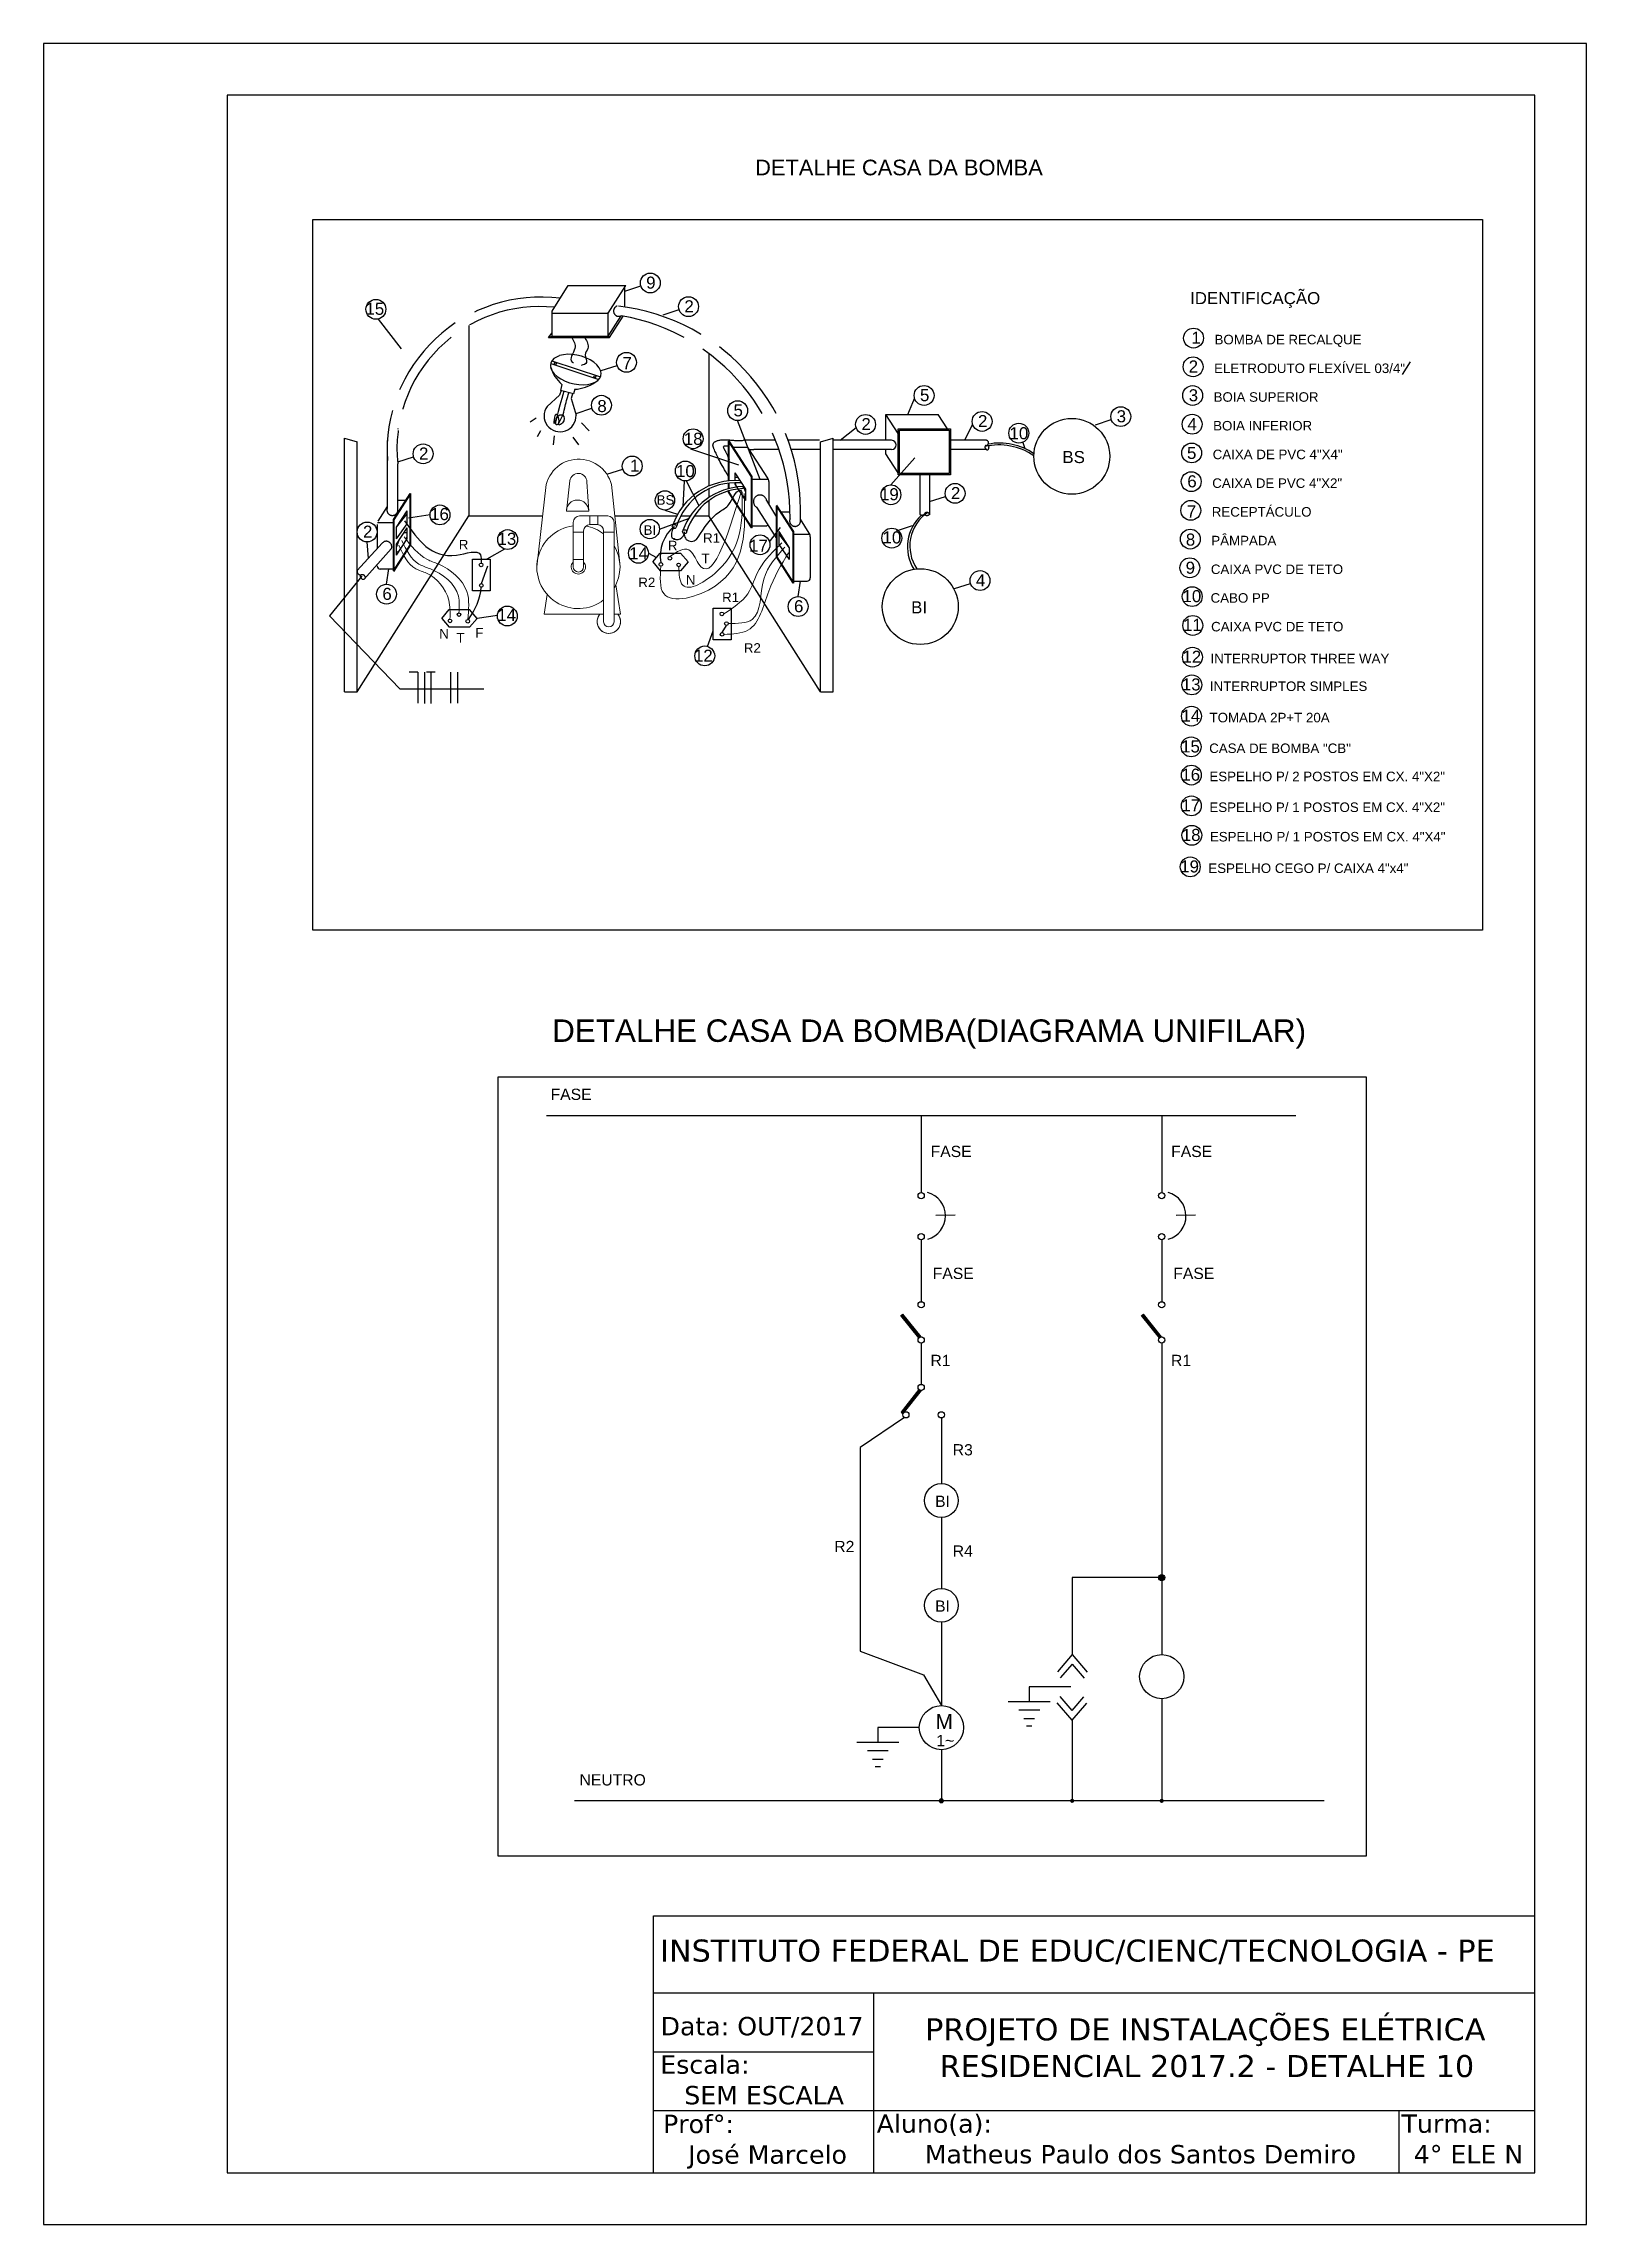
# Model space of a CAD drawing. Header units: millimetres. Extents: x 5615 to 8662, y 3122 to 4264.
# Drawn here: x 8452 to 8662, y 3965.2 to 4262.2 of the extents above; entities that cross this region are included whole.
import ezdxf

# ---------------------------------------------------------------- set-up
doc = ezdxf.new("R2010")
doc.units = ezdxf.units.MM
doc.linetypes.add('ACAD_ISO02W100', pattern=[15, 12, -3])
doc.layers.add('Texto', color=30, linetype='Continuous')
doc.styles.get("Standard").update_dxf_attribs({"font": 'arial.ttf'})

msp = doc.modelspace()

# ---------------------------------------------------------------- texts
at = {"color": 252, "lineweight": 13, "true_color": 0x939598}
for s, p in [('9', (8534.015842105993, 4228.793515505167)), ('15', (8495.804328590664, 4225.23479603795)), ('2', (8539.218763693247, 4225.572950348473)), ('1', (8608.224381567901, 4221.287333148595)), ('7', (8530.778586826005, 4217.829107591597)), ('2', (8607.863930998212, 4217.376783855072)), ('5', (8571.286463272914, 4213.470758726361)), ('3', (8607.865104114964, 4213.452513845371)), ('8', (8527.369599434842, 4211.986803119138)), ('5', (8545.90381222582, 4211.403486829399)), ('2', (8579.183515551002, 4209.939178910618)), ('3', (8598.058901706438, 4210.593229696666)), ('18', (8539.137191295285, 4207.522861240976)), ('2', (8563.315633888942, 4209.527464519978)), ('10', (8583.475719690181, 4208.285122613377)), ('4', (8607.68897317176, 4209.517199152055)), ('2', (8503.092322007084, 4205.523063795168)), ('5', (8607.633601613306, 4205.602776810736)), ('1', (8531.813256250203, 4203.862718453076)), ('10', (8538.074309458745, 4203.131579635994)), ('6', (8607.674080111314, 4201.734586680975)), ('19', (8565.841686716918, 4199.975165175457)), ('2', (8575.504259479756, 4200.1374673109)), ('16', (8504.604519875913, 4197.275601272971)), ('7', (8607.606781119623, 4197.623997829562)), ('2', (8495.471361013482, 4194.879866617107)), ('13', (8513.78328459365, 4193.901775148998)), ('17', (8548.024623810754, 4192.957311906422)), ('10', (8566.189992692445, 4194.094781383533)), ('8', (8607.476726351753, 4193.80379316377)), ('14', (8531.697434104914, 4191.925859383035)), ('9', (8607.451073004762, 4189.969193247138)), ('6', (8498.105738063132, 4186.409015304414)), ('4', (8578.90117599806, 4188.267903531611)), ('10', (8607.023866718824, 4186.099601770118)), ('14', (8513.745845602343, 4183.520664262345)), ('6', (8554.138179152726, 4184.724553479888)), ('11', (8607.093553734438, 4182.188496836879)), ('12', (8540.521336975202, 4177.985645803256)), ('12', (8607.0149153604, 4177.845185460585)), ('13', (8606.930114392126, 4174.073583437069)), ('14', (8606.879625596337, 4169.807155270864)), ('15', (8606.83236511039, 4165.625656635022)), ('16', (8606.864419854008, 4161.786330196045)), ('17', (8606.864419854008, 4157.59464662449)), ('18', (8606.928334568047, 4153.583003763337)), ('19', (8606.714569860334, 4149.287366573279))]:
    msp.add_text(s, height=1.6416, dxfattribs=at).set_placement(p)
at = {"color": 4, "lineweight": 13}
for s, p in [('IDENTIFICAÇÃO', (8608.05893479298, 4226.684181934545)), ('BS', (8590.67745348112, 4205.042713205385)), ('BI', (8570.08466499815, 4184.57477316144))]:
    msp.add_text(s, height=1.6416, dxfattribs=at).set_placement(p)
at = {"lineweight": 13}
for s, p in [('BOMBA DE RECALQUE ', (8611.38253117639, 4221.213527566497)), ('ELETRODUTO FLEXÍVEL 03/4"', (8611.319651521473, 4217.302978272972)), ('BOIA SUPERIOR ', (8611.256771866552, 4213.392428979449)), ('BOIA INFERIOR', (8611.193892211635, 4209.481879685924)), ('CAIXA DE PVC 4"X4"', (8611.131012556714, 4205.5713303924)), ('CAIXA DE PVC 4"X2"', (8611.068132901795, 4201.660781098875)), ('BS', (8535.434278272329, 4199.369912057567)), ('RECEPTÁCULO ', (8611.005253246876, 4197.750231805351)), ('R', (8508.502831773387, 4193.286215213135)), ('BI', (8533.664741351624, 4195.267530243723)), ('R', (8536.966406809714, 4193.166695915617)), ('R1', (8541.757679800468, 4194.193310191255)), ('PÂMPADA', (8610.942373591957, 4193.839682511827)), ('CAIXA PVC DE TETO', (8610.879493937038, 4189.929133218303)), ('R2', (8532.94212979011, 4188.146457338323)), ('R1', (8544.348934260517, 4186.104825525607)), ('CABO PP', (8610.844993707671, 4186.026853695863)), ('CAIXA PVC DE TETO', (8610.914680723285, 4182.115748762624)), ('R2', (8547.309499605268, 4179.213131149947)), ('INTERRUPTOR THREE WAY', (8610.836042349247, 4177.772437386329)), ('INTERRUPTOR SIMPLES', (8610.751241380975, 4174.000835362815)), ('TOMADA 2P+T 20A', (8610.700752585184, 4169.734407196609)), ('CASA DE BOMBA "CB"', (8610.653492099236, 4165.552908560767)), ('ESPELHO P/ 2 POSTOS EM CX. 4"X2"', (8610.685546842855, 4161.71358212179)), ('ESPELHO P/ 1 POSTOS EM CX. 4"X2"', (8610.685546842855, 4157.521898550235)), ('ESPELHO P/ 1 POSTOS EM CX. 4"X4"', (8610.749461556894, 4153.510255689082)), ('ESPELHO CEGO P/ CAIXA 4"x4"', (8610.535696849181, 4149.214618499023))]:
    msp.add_text(s, height=1.296, dxfattribs=at).set_placement(p)
at = {"color": 3, "lineweight": 13}
for p in [(8541.549553047109, 4191.397251733692), (8508.181667684363, 4180.59232984869)]:
    msp.add_text('T', height=1.296, dxfattribs=at).set_placement(p)
at = {"color": 5, "lineweight": 13}
for p in [(8539.409691935054, 4188.499129913391), (8505.846441477917, 4181.150061576609)]:
    msp.add_text('N', height=1.296, dxfattribs=at).set_placement(p)
at = {"color": 1, "lineweight": 13}
msp.add_text('F', height=1.296, dxfattribs=at).set_placement((8510.753441093004, 4181.271083491204))
at = {"attachment_point": 1}
for s, width, insert, char_height in [('\\pi0.66329;{\\fVerdana|b0|i0|c0|p34;INSTITUTO FEDERAL DE EDUC/CIENC/TECNOLOGIA - PE}', 119.1667457637377, (8535.245639328108, 4003.95982985626), 3), ('{\\fVerdana|b0|i0|c0|p34;Data: OUT/2017}', 28.48742569722526, (8535.97816493581, 3993.420064889353), 2.5), ('\\pi20.27612;{\\fVerdana|b0|i0|c0|p34;PROJETO DE INSTALAÇÕES ELÉTRICA \\P\\pi22.24858;RESIDENCIAL 2017.2 - DETALHE 10\\H1.11484x; }', 119.1667457637377, (8551.712786978771, 3993.231740812156), 3), ('{\\fVerdana|b0|i0|c0|p34;Escala: \\P   SEM ESCALA}', 37.92825445532799, (8535.934336214055, 3988.187361571789), 2.5), ('{\\fVerdana|b0|i0|c0|p34;Prof°:\\P\\pi3.41904;José Marcelo}', 28.58589897304773, (8536.313061502957, 3980.104968413561), 2.5), ('{\\fVerdana|b0|i0|c0|p34;Aluno(a): \\P      Matheus Paulo dos Santos Demiro}', 90.00000000093132, (8565.396639645294, 3980.142373182196), 2.5), ('{\\fVerdana|b0|i0|c0|p34;Turma: \\P\\pi1.66523;4° ELE N}', 18.17432134412229, (8636.841203262293, 3980.138786868043), 2.5)]:
    msp.add_mtext_dynamic_manual_height_columns(s, width=width, gutter_width=12.5, heights=[0], dxfattribs=dict(at, insert=insert, char_height=char_height))
at = {"layer": 'Texto', "attachment_point": 1}
for s, insert, char_height, width in [('DETALHE CASA DA BOMBA', (8548.845201536766, 4246.359876617622), 2.128602571186497, 39.86091157828029), ('DETALHE CASA DA BOMBA(DIAGRAMA UNIFILAR)', (8521.219840551421, 4129.274624880189), 3.06057806589456, 108.1650353395976), ('FASE', (8521.00072419325, 4119.837524994749), 1.53028903294728, 2.22281543985098), ('FASE', (8572.734477089027, 4112.060728680341), 1.53028903294728, 2.22281543985098), ('FASE', (8605.476841974803, 4112.060728680341), 1.53028903294728, 2.22281543985098), ('FASE', (8573.021093433326, 4095.451902066678), 1.53028903294728, 2.22281543985098), ('FASE', (8605.763458319101, 4095.451902066678), 1.53028903294728, 2.22281543985098), ('R1', (8572.713472779891, 4083.59385835889), 1.53028903294728, 2.22281543985098), ('R1', (8605.455837665666, 4083.59385835889), 1.53028903294728, 2.22281543985098), ('R3', (8575.745730897688, 4071.426330927961), 1.53028903294728, 2.22281543985098), ('BI', (8573.345093774598, 4064.413052907727), 1.53028903294728, 2.22281543985098), ('R2', (8559.620964506152, 4058.259661303142), 1.53028903294728, 2.22281543985098), ('R4', (8575.745730897688, 4057.636619879861), 1.53028903294728, 2.22281543985098), ('BI', (8573.345093774598, 4050.140838307769), 1.53028903294728, 2.22281543985098), ('M', (8573.400668707485, 4034.666600748954), 2.04038537726304, 2.22281543985098), ('1~', (8573.509234713043, 4031.823535709839), 1.53028903294728, 2.22281543985098), ('NEUTRO', (8524.941775207973, 4026.473025376475), 1.53028903294728, 2.22281543985098)]:
    msp.add_mtext(s, dxfattribs=dict(at, insert=insert, char_height=char_height, width=width))

# ---------------------------------------------------------------- hatches: boundary and pattern name
h = msp.add_hatch(color=256)
h.paths.add_polyline_path([(8537.742542912642, 4194.733482509206, 0.03504892950503597), (8537.88009355908, 4194.680241806905, 0.0837623992305583), (8537.88417796604, 4194.7044516566, 0.8158207091649947)])
h.paths.add_polyline_path([(8537.88009355908, 4194.680241806905, -0.03504892950503428), (8537.742542912642, 4194.733482509206, 0.1014303283940336), (8537.73659247606, 4194.7044516566, 0.8454229464121682)])
for points in [[(8568.954628726207, 4089.145776122776), (8568.697783530519, 4088.949909470044), (8571.136516510025, 4085.894938641579, -0.1976205266310923), (8571.42592982076, 4086.032926663546)], [(8569.14240565553, 4088.909372665356), (8568.88549610282, 4088.713456934834), (8571.136516510025, 4085.894938641579, -0.1976205266310923), (8571.42592982076, 4086.032926663546)], [(8601.696993611982, 4089.145776122776), (8601.440148416294, 4088.949909470044), (8603.878881395802, 4085.894938641579, -0.1976205266310923), (8604.168294706536, 4086.032926663546)], [(8601.884770541306, 4088.909372665356), (8601.627860988594, 4088.713456934834), (8603.878881395802, 4085.894938641579, -0.1976205266310923), (8604.168294706536, 4086.032926663546)], [(8568.9662101915, 4075.610103457023), (8568.708664308877, 4075.805047855621), (8571.136427102456, 4078.868743846778, 0.1976205266310923), (8571.426333349684, 4078.731794489516)], [(8569.153138218639, 4075.847178724687), (8568.895527803421, 4076.042171969986), (8571.136427102456, 4078.868743846778, 0.1976205266310923), (8571.426333349684, 4078.731794489516)], [(8604.612780767484, 4053.255744812808, 1), (8603.769884409814, 4053.255744812808, 1)], [(8574.480765741857, 4022.851684051837, 1), (8573.916924665806, 4022.851684051837, 1)], [(8591.711780543634, 4022.851684051839, 1), (8592.275621619689, 4022.851684051839, 1)], [(8603.909412050623, 4022.851684051837, 1), (8604.473253126675, 4022.851684051837, 1)]]:
    msp.add_hatch(color=256).paths.add_polyline_path(points)

# ---------------------------------------------------------------- linework, layer by layer
for p, q in [((8451.995858924192, 4262.167930202177), (8451.995858924192, 3965.167930202177)), ((8661.995858924192, 4262.167930202177), (8451.995858924192, 4262.167930202177)), ((8661.995858924192, 3965.167930202177), (8661.995858924192, 4262.167930202177)), ((8476.995858924192, 4255.167930201944), (8476.995858924192, 3972.167930202177)), ((8654.995858924658, 4255.167930202177), (8476.995858924192, 4255.167930201944)), ((8654.995858924192, 3972.167930202177), (8654.995858924192, 4255.167930201944)), ((8521.212435234145, 4225.749892605803), (8523.415841929973, 4229.208674225634)), ((8523.415841929973, 4229.208674225634), (8531.239045022587, 4229.208674225634)), ((8528.850970107505, 4225.460011013027), (8531.239045022587, 4229.208674225634)), ((8531.113656058511, 4226.291983432511), (8531.113656058511, 4229.011845812118)), ((8521.212435234145, 4222.337864364561), (8521.212435234145, 4225.749892605803)), ((8521.212435234145, 4225.460011013027), (8528.850970398362, 4225.460011013027)), ((8528.850970107505, 4222.337864364561), (8528.850970107505, 4225.532510442456)), ((8528.850969856001, 4222.337864475266), (8530.613758772777, 4225.104989544156)), ((8529.04072734522, 4222.121494677082), (8530.878549697496, 4225.058254385678)), ((8520.74061212424, 4222.121494637014), (8529.04072734629, 4222.121494637014)), ((8521.212435234145, 4222.337864364561), (8521.212435234145, 4222.337864364561)), ((8521.212435234145, 4222.337864364561), (8528.850970107505, 4222.337864364561)), ((8521.014723276541, 4218.618735466938), (8527.582148132073, 4216.430818847047)), ((8521.1524361338, 4218.943757491212), (8527.800435159188, 4216.765400405031)), ((8521.4959604723, 4219.315838234749), (8522.203413102932, 4219.673925592149)), ((8636.98941856619, 4217.123499092962), (8638.036601384212, 4218.820760645901)), ((8522.452281309286, 4214.904053795679), (8522.2389563562, 4214.272579927738)), ((8522.550414605766, 4215.759506883411), (8522.336479984106, 4214.934896909187)), ((8524.126337243377, 4214.458177229815), (8522.336479984106, 4214.934896909187)), ((8524.00452952294, 4214.474523606761), (8523.791204569854, 4213.843049738821)), ((8524.284427940987, 4215.090816520855), (8524.126337243377, 4214.458177229815)), ((8527.582148132073, 4216.430818847047), (8527.582148132075, 4216.430818847048)), ((8522.2389563562, 4214.272579927738), (8520.530266348684, 4212.756917833144)), ((8523.791204569854, 4213.843049738821), (8524.464414515882, 4211.566169982108)), ((8521.400408088855, 4207.531573257544), (8521.400408088855, 4207.504292891615)), ((8545.30903210508, 4208.080993996272), (8545.236162318375, 4208.034572512177)), ((8542.531285937352, 4201.526953503581), (8542.531285937352, 4200.346845232451)), ((8542.531285937352, 4199.916611143869), (8542.531285937352, 4197.833741009443)), ((8535.821527715914, 4196.053092648191), (8539.78214282953, 4197.471179842999)), ((8536.570277576044, 4198.649813315408), (8538.30163144014, 4198.08314495434)), ((8538.711156715426, 4197.833741095854), (8540.011490428187, 4197.833741095854)), ((8540.547036660406, 4197.833741095854), (8542.531285937352, 4197.833741095854)), ((8534.900852984589, 4191.573885653588), (8535.922036125186, 4192.783097853951)), ((8534.900852984589, 4191.573885653588), (8535.922036125186, 4190.364673453225)), ((8539.717400919226, 4191.573885653588), (8538.69621777863, 4192.783097853951)), ((8539.717400919226, 4191.573885653588), (8538.69621777863, 4190.364673453225)), ((8495.331234589088, 4189.632418353478), (8490.91979659549, 4184.234603722141)), ((8490.91979659549, 4184.234603722141), (8500.477461621123, 4174.299413656625)), ((8544.353169487444, 4181.963691218588), (8544.946628015554, 4182.932977172174)), ((8502.943041844686, 4176.560371998676), (8501.76519158141, 4176.560371998676)), ((8502.943041844686, 4176.560371998676), (8502.943041844686, 4172.330020383955)), ((8503.854035658387, 4176.543317145482), (8503.854035658387, 4172.312965530762)), ((8505.299043486133, 4176.543317145482), (8504.121193222856, 4176.543317145482)), ((8504.710118354495, 4176.543317145482), (8504.710118354495, 4172.312965530762)), ((8507.381099231981, 4176.577521549607), (8507.381099231981, 4172.347169934887)), ((8508.339912478477, 4176.577521549607), (8508.339912478477, 4172.347169934887)), ((8500.477461621123, 4174.299413656625), (8511.902777754478, 4174.299413656625)), ((8622.45860213445, 4116.163239107192), (8520.439333271299, 4116.163239107192)), ((8571.448967702874, 4116.163239107192), (8571.448967702874, 4105.697960543436)), ((8604.191332588649, 4116.163239107192), (8604.191332588649, 4105.697960543436)), ((8576.067885621864, 4102.602204667387), (8573.438462503373, 4102.556151698344)), ((8608.810250507639, 4102.602204667387), (8606.18082738915, 4102.556151698344)), ((8571.448967702874, 4099.273387994522), (8571.448967702874, 4090.828462438188)), ((8604.191332588649, 4099.273387994522), (8604.191332588649, 4090.828462438188)), ((8568.697783530519, 4088.949909470044), (8568.954693083231, 4089.145825200567)), ((8571.136516510025, 4085.894938641579), (8568.697783530519, 4088.949909470044)), ((8571.42592982076, 4086.032926663546), (8568.954628726207, 4089.145776122776)), ((8601.440148416297, 4088.949909470044), (8601.697057969006, 4089.145825200567)), ((8603.878881395802, 4085.894938641579), (8601.440148416297, 4088.949909470044)), ((8604.168294706536, 4086.032926663546), (8601.696993611982, 4089.145776122776)), ((8571.448967702874, 4085.190660443951), (8571.448967702874, 4079.574082606448)), ((8604.191332588649, 4085.190660443951), (8604.191332588649, 4053.677192991642)), ((8571.136427102456, 4078.868743846778), (8568.708664308877, 4075.805047855621)), ((8571.426333349684, 4078.731794489516), (8568.9662101915, 4075.610103457023)), ((8569.173172914367, 4075.048789206606), (8563.14563829922, 4070.977208948052)), ((8568.708599776282, 4075.805096702325), (8568.9662101915, 4075.610103457023)), ((8574.19943438516, 4075.000640786157), (8574.198845203831, 4066.05004470259)), ((8563.14563829922, 4070.977208948052), (8563.14563829922, 4043.238783613718)), ((8574.198845203831, 4061.452711780879), (8574.198845203831, 4051.777830102629)), ((8603.769884409814, 4053.255744812808), (8592.001679710536, 4053.255744812808)), ((8592.001679710536, 4053.255744812808), (8592.001679710536, 4042.770029880687)), ((8604.191332588649, 4052.834296633975), (8604.191332588649, 4042.770029880687)), ((8574.198845203831, 4047.180497180918), (8574.198845203831, 4035.824648925991)), ((8563.14563829922, 4043.238783613718), (8571.777935451633, 4040.018466948551)), ((8592.001679710536, 4042.770029880687), (8589.985059370822, 4040.432618144242)), ((8592.001679710536, 4042.770029880687), (8594.049928694938, 4040.389878993601)), ((8571.777935451633, 4040.018466948551), (8574.198845203831, 4035.824648925991)), ((8592.001679710536, 4041.452050394656), (8590.388383438765, 4039.582121005501)), ((8592.001679710536, 4041.452050394656), (8593.64027889806, 4039.547929684986)), ((8583.307740457452, 4036.386386065104), (8589.003090528535, 4036.386386065104)), ((8591.798404953066, 4038.365655043674), (8586.155415492993, 4038.365655043674)), ((8586.155415492993, 4038.365655043674), (8586.155415492993, 4036.386386065104)), ((8591.993701081661, 4035.13707696349), (8590.355101894138, 4037.041197673161)), ((8591.993701081661, 4035.13707696349), (8593.60699735343, 4037.007006352646)), ((8604.191332588649, 4036.761155573542), (8604.191332588649, 4022.851684051837)), ((8584.731577975223, 4035.244130159753), (8587.579253010763, 4035.244130159753)), ((8585.443496734108, 4034.063136136961), (8586.867334251878, 4034.063136136961)), ((8591.993701081661, 4033.819097477462), (8589.945452097258, 4036.199248364549)), ((8591.993701081661, 4033.819097477462), (8594.010321421374, 4036.156509213907)), ((8591.993701081661, 4033.819097477462), (8591.993701081661, 4022.851684051837)), ((8562.703743554644, 4030.840942793849), (8568.399093625727, 4030.840942793849)), ((8571.194408050262, 4032.820211772419), (8565.551418590187, 4032.820211772419)), ((8565.551418590187, 4032.820211772419), (8565.551418590187, 4030.840942793849)), ((8585.79945611355, 4033.05332603751), (8586.511374872434, 4033.05332603751)), ((8564.127581072416, 4029.698686888498), (8566.975256107957, 4029.698686888498)), ((8564.839499831302, 4028.517692865707), (8566.263337349072, 4028.517692865707)), ((8565.195459210745, 4027.507882766256), (8565.907377969628, 4027.507882766256)), ((8574.198845203831, 4029.815774618849), (8574.198845203831, 4023.133604589864)), ((8573.916924665806, 4022.851684051837), (8524.266204369751, 4022.851684051837)), ((8626.285473232903, 4022.851684051837), (8574.480765741857, 4022.851684051837)), ((8534.995858924192, 3972.167930202177), (8534.995858924192, 4007.167930202177)), ((8534.995858924192, 4007.167930202177), (8654.995858924192, 4007.167930200081)), ((8654.995858924192, 3996.667930200081), (8534.995858923727, 3996.667930200081)), ((8564.995858923261, 3972.167930202177), (8564.995858923727, 3996.667930200081)), ((8534.995858923727, 3988.667930200081), (8564.995858923727, 3988.667930200081)), ((8534.995858923727, 3980.667930200081), (8654.995858923727, 3980.667930199848)), ((8636.454192365249, 3980.667930199848), (8636.454192365249, 3972.167930202177)), ((8476.995858923727, 3972.167930202177), (8654.995858924192, 3972.167930202177)), ((8451.995858924192, 3965.167930202177), (8661.995858924192, 3965.167930202177))]:
    msp.add_line(p, q)
at = {"color": 5}
for p, q in [((8531.113656417336, 4228.467710524437), (8533.287270759898, 4229.160065578782)), ((8497.54226456118, 4224.66051232167), (8500.667785072153, 4220.599106851872)), ((8536.31657800459, 4225.247145367742), (8538.490192347152, 4225.939500422088)), ((8527.873401928551, 4217.657795246178), (8530.047016271114, 4218.350150300524)), ((8524.464414537386, 4211.815490773719), (8526.638028879948, 4212.507845828065)), ((8569.631515071063, 4211.679093778202), (8570.557891926817, 4213.837308799977)), ((8549.554159239284, 4202.807048041923), (8546.463482945019, 4210.828361171586)), ((8560.413448200285, 4208.14174299668), (8562.587062542847, 4209.894014593594)), ((8577.411850740798, 4208.14174299668), (8578.454944204906, 4210.305728984233)), ((8595.15671601778, 4210.267424715936), (8597.330330360342, 4210.959779770282)), ((8500.190136318426, 4205.197258814438), (8502.363750660987, 4205.889613868783)), ((8546.632218697248, 4204.736462737788), (8540.099057481119, 4206.948793091005)), ((8567.332020448772, 4202.073706576376), (8570.576880011587, 4205.747814625953)), ((8585.219530123499, 4207.96011512254), (8585.568687560426, 4207.011184217518)), ((8528.650288647821, 4203.536913472345), (8530.823902990383, 4204.229268526691)), ((8539.205540674997, 4202.568161554258), (8538.989607682051, 4199.125214226163)), ((8539.46079434297, 4202.625920793626), (8541.18457685801, 4199.254211663831)), ((8572.602073791097, 4199.81166233017), (8574.775688133659, 4200.504017384515)), ((8501.658171039977, 4197.604769225998), (8504.59414653846, 4198.03757254601)), ((8496.199033314388, 4192.068038881178), (8496.031031732678, 4194.304740959293)), ((8550.800476486409, 4194.327345672693), (8552.316273004564, 4196.270070554173)), ((8568.107878542432, 4195.828748619873), (8570.281492884995, 4196.521103674219)), ((8514.745150779483, 4193.327706999028), (8512.339882399578, 4191.945132615879)), ((8534.313676390171, 4192.756444192297), (8535.411444554888, 4192.17849175377)), ((8498.66540878233, 4188.537921105594), (8498.978979928714, 4190.64833043934)), ((8554.697849871922, 4186.853459281068), (8555.011421018306, 4188.963868614814)), ((8575.998990309401, 4187.94209855088), (8578.172604651963, 4188.634453605227)), ((8513.761056596839, 4184.278056559041), (8511.006724303836, 4183.896259304186)), ((8542.34581895713, 4180.082387649491), (8543.134421539282, 4182.192796983236))]:
    msp.add_line(p, q, dxfattribs=at)
at = {"color": 36}
for p, q in [((8509.872393783438, 4223.784003552831), (8509.872393783438, 4197.833741168208)), ((8542.531285937352, 4219.97449133302), (8542.531285937352, 4201.900641261617)), ((8492.951015858956, 4173.865610382724), (8492.951015858956, 4208.425610382725)), ((8492.951015858956, 4208.425610382725), (8494.679015858956, 4207.924061091734)), ((8494.679015858956, 4190.396526874772), (8494.679015858956, 4207.924061091734)), ((8557.724663861836, 4207.924061091734), (8559.452663861837, 4208.425610382725)), ((8557.724663861836, 4173.865610382724), (8557.724663861836, 4207.924061091734)), ((8559.452663861837, 4173.865610382724), (8559.452663861837, 4208.425610382725)), ((8494.679015744998, 4173.86561054149), (8509.87239366948, 4197.833741168208)), ((8509.87239366948, 4197.833741168208), (8519.916338961943, 4197.833741168208)), ((8529.728304104156, 4197.833741095854), (8538.165970044272, 4197.833741095854)), ((8557.724663861836, 4173.865610382724), (8542.531285937352, 4197.833741009443)), ((8494.679015858956, 4173.865610382724), (8494.679015858956, 4190.396526874772)), ((8492.951015858956, 4173.865610382724), (8494.679015858956, 4173.865610721265)), ((8557.724664732155, 4173.865609617062), (8559.452664732155, 4173.865609955602))]:
    msp.add_line(p, q, dxfattribs=at)
at = {"linetype": 'ACAD_ISO02W100'}
for p, q in [((8520.74061212424, 4222.121494637014), (8521.212435234145, 4222.786284778257)), ((8520.74061212424, 4222.121494637014), (8521.212435234145, 4222.337864364561)), ((8528.850970107505, 4222.337864364561), (8529.084625932262, 4222.191642698478)), ((8529.084625932262, 4222.191642698478), (8529.084625932262, 4222.191642698478)), ((8500.04412226227, 4193.573150299784), (8500.04412226227, 4193.573150299784))]:
    msp.add_line(p, q, dxfattribs=at)
at = {"color": 251}
for p, q in [((8568.308018973206, 4209.061468399478), (8566.648708438603, 4211.679093778202)), ((8575.023651552629, 4209.707599348199), (8573.77392288511, 4211.679093778202)), ((8548.366906052317, 4203.180090663735), (8545.236162318375, 4208.034572512177)), ((8545.236162318375, 4202.607025646366), (8545.236162318375, 4208.034572512177)), ((8545.322562318373, 4202.615208964246), (8545.322562318373, 4208.034572512177)), ((8548.451069371824, 4203.222092903468), (8545.332344792907, 4208.057707591922)), ((8547.630210710831, 4207.167862382802), (8545.906249615055, 4207.167862234461)), ((8550.566594836704, 4202.990516857807), (8547.99455968153, 4206.967969803272)), ((8568.308018973206, 4203.699104131036), (8566.648708438603, 4206.316729509759)), ((8575.433233419713, 4208.142150875614), (8575.433233419713, 4208.142150875614)), ((8547.565851456513, 4201.486277238673), (8546.151041274556, 4203.707165221893)), ((8546.151041274556, 4202.651225593819), (8546.151041274556, 4203.707165221893)), ((8548.366906052317, 4196.205015009003), (8548.366906052317, 4203.180090842621)), ((8548.366906166277, 4203.180090663735), (8548.451082806834, 4203.180090663735)), ((8548.453306052317, 4196.229497215983), (8548.451069371824, 4203.222092903468)), ((8550.65501242625, 4202.807048041923), (8548.453306052317, 4202.807048041923)), ((8499.639294095703, 4197.353971445191), (8501.901980450013, 4200.905806877363)), ((8499.72345730125, 4197.311969205457), (8501.980880950523, 4200.855543544711)), ((8500.190136445386, 4199.988833363423), (8501.428745701312, 4199.988833256844)), ((8501.458932444228, 4200.036218676774), (8501.458932444228, 4200.049747483805)), ((8501.894480950523, 4200.894034592636), (8501.894480950523, 4200.9045368686)), ((8501.894480950523, 4193.923142703803), (8501.894480950523, 4200.719917773708)), ((8501.901980450013, 4200.905806877363), (8501.980880950523, 4200.855543544711)), ((8501.980880950523, 4193.898065239253), (8501.980880950523, 4200.855543544711)), ((8545.236162318375, 4201.554711191741), (8545.236162318375, 4202.308503526918)), ((8545.236162318375, 4201.077094206719), (8545.236162318375, 4201.246683435822)), ((8548.366906052317, 4196.205015009003), (8545.236162318375, 4201.077094206719)), ((8545.322562318373, 4201.576756640126), (8545.322562318373, 4202.317936997193)), ((8545.322562318373, 4201.102171671269), (8545.322562318373, 4201.270706739434)), ((8548.366906052317, 4196.36396975948), (8545.322562318373, 4201.102171671269)), ((8546.151041274556, 4202.182202218433), (8546.151041274556, 4202.363128383931)), ((8547.565851456513, 4199.961314235215), (8546.151041274556, 4202.182202218433)), ((8547.565851456513, 4199.961314235215), (8547.565851456513, 4201.486277238673)), ((8550.701896969651, 4202.526302016866), (8550.701896969651, 4199.441601476575)), ((8497.388466497876, 4196.658180558587), (8497.388466497876, 4193.37601849675)), ((8497.435351041277, 4196.938926583645), (8499.63705741521, 4196.938926583645)), ((8497.523768630823, 4197.122395399529), (8498.79010487842, 4199.110217505186)), ((8499.63705741521, 4190.361375757706), (8499.639294095703, 4197.353971445191)), ((8499.72345730125, 4197.311969205457), (8499.639280660695, 4197.311969205457)), ((8499.72345741521, 4190.336893550724), (8499.72345741521, 4197.311969384343)), ((8500.04412226227, 4196.316145526302), (8501.458932444228, 4198.53703350952)), ((8500.04412226227, 4196.316145526302), (8501.458932444228, 4198.150030198083)), ((8500.04412226227, 4194.73363654946), (8501.45974597571, 4196.776478030704)), ((8501.45974597571, 4196.776478030704), (8501.458932444228, 4198.53703350952)), ((8551.832171811033, 4199.256792345591), (8551.759302024328, 4199.210370861496)), ((8554.016725673599, 4195.666796522242), (8551.759302024328, 4199.210370861496)), ((8551.759302024328, 4192.252892556038), (8551.759302024328, 4199.210370861496)), ((8551.845702024326, 4192.277970020588), (8551.845702024326, 4199.210370861496)), ((8554.100888879146, 4195.708798761976), (8551.85548449886, 4199.233505941241)), ((8553.600432496009, 4198.343660684544), (8552.422357876749, 4198.343660583174)), ((8556.216414344028, 4195.477222716314), (8555.004267499971, 4197.379981400264)), ((8499.63705741521, 4190.361375757706), (8501.894480950523, 4193.923142703803)), ((8499.72345730125, 4190.33689370949), (8501.980880950523, 4193.898065239253)), ((8500.044121913104, 4194.73363669933), (8500.04412226227, 4196.316145526302)), ((8500.04412226227, 4194.014313998651), (8501.458932444228, 4196.23520198187)), ((8500.04412226227, 4192.489350995192), (8501.458932444228, 4194.71023897841)), ((8500.04412226227, 4192.489350995192), (8500.04412226227, 4194.014313998651)), ((8501.458932444228, 4194.71023897841), (8501.458932444228, 4196.23520198187)), ((8548.453306052317, 4196.229497215983), (8548.366906052317, 4196.205015009003)), ((8548.453306052317, 4196.477162756307), (8550.26989696965, 4196.477162756307)), ((8552.130623285648, 4193.968963732355), (8552.13143681713, 4195.729519211172)), ((8553.546246999087, 4191.926122251112), (8552.130623285648, 4193.968963732355)), ((8553.546246999087, 4193.508631227953), (8552.13143681713, 4195.729519211171)), ((8553.546246999087, 4193.508631227953), (8552.13143681713, 4195.342515899734)), ((8554.01672555964, 4188.69172086751), (8554.01672555964, 4195.666796701128)), ((8554.016725673599, 4195.666796522242), (8554.100902314156, 4195.666796522242)), ((8554.10312555964, 4188.716203074491), (8554.100888879146, 4195.708798761976)), ((8556.304831933572, 4195.293753900431), (8554.10312555964, 4195.293753900431)), ((8556.351716476973, 4195.013007875373), (8556.351716476973, 4189.395868614814)), ((8511.580858902737, 4188.627629765131), (8512.44248195732, 4191.05049569615)), ((8554.016725673599, 4188.691721026275), (8551.759302024328, 4192.252892556038)), ((8554.10312555964, 4188.716203074491), (8551.845702024326, 4192.277970020588)), ((8553.546246999087, 4191.926122251112), (8553.546246999087, 4193.508631227953)), ((8499.63705741521, 4190.609041298028), (8497.820466497877, 4190.609041298028)), ((8499.63705741521, 4190.361375757706), (8499.72345741521, 4190.336893550724)), ((8554.10312555964, 4188.716203074491), (8554.01672555964, 4188.69172086751)), ((8554.10312555964, 4188.963868614814), (8555.919716476974, 4188.963868614814)), ((8506.190176369197, 4183.896259304186), (8507.211359509794, 4185.105471504548)), ((8511.006724303836, 4183.896259304186), (8509.985541163238, 4185.105471504548)), ((8506.190176369197, 4183.896259304186), (8507.211359509794, 4182.687047103822)), ((8511.006724303836, 4183.896259304186), (8509.985541163238, 4182.687047103822))]:
    msp.add_line(p, q, dxfattribs=at)
at = {"color": 2}
for p, q in [((8518.232338861719, 4210.641512164955), (8519.024355257974, 4211.214395882769)), ((8519.215532508615, 4208.677340197335), (8519.679817689237, 4209.468464859235)), ((8521.400408088855, 4207.504292891615), (8521.536962053844, 4208.731900433357)), ((8524.049568849716, 4208.568219725293), (8524.814275424204, 4207.504292891615)), ((8525.196628711446, 4210.532391692912), (8526.234444429954, 4209.413904623214))]:
    msp.add_line(p, q, dxfattribs=at)
at = {"color": 2, "linetype": 'ACAD_ISO02W100'}
for p, q in [((8498.790104878422, 4198.963070447773), (8498.790104878422, 4208.123646096668)), ((8551.613797691774, 4208.14174299668), (8547.260336302805, 4208.14174299668)), ((8552.087967678715, 4206.87123390454), (8548.711232651916, 4206.87123390454)), ((8557.586675484657, 4208.14174299668), (8553.335957649499, 4208.14174299668)), ((8557.724663861836, 4206.87123390454), (8553.764382938843, 4206.87123390454)), ((8567.426475651568, 4208.14174299668), (8559.452663861837, 4208.14174299668)), ((8567.426475651568, 4206.87123390454), (8559.452663861837, 4206.87123390454)), ((8580.345036284178, 4208.14174299668), (8575.433233419713, 4208.14174299668)), ((8580.380202156473, 4206.87123390454), (8575.433233419713, 4206.87123390454)), ((8500.190136445386, 4198.830137697546), (8500.190136445386, 4204.94793817132)), ((8571.252633277712, 4203.438070529019), (8571.252633277712, 4198.087255753725)), ((8572.60207354791, 4203.438070529019), (8572.60207354791, 4198.007966224726)), ((8550.409385221974, 4199.931056583009), (8551.759302024328, 4197.672262953617)), ((8549.054874643822, 4199.01514897511), (8551.759302024328, 4194.779099264115)), ((8498.074688622777, 4194.130633857734), (8494.679015858956, 4190.396526874772)), ((8499.321884921681, 4193.341319172153), (8495.62004016002, 4189.212794278222))]:
    msp.add_line(p, q, dxfattribs=at)
at = {"lineweight": 20}
for p, q in [((8523.14684908947, 4198.47549236508), (8523.628923911321, 4202.613712300312)), ((8519.122090305384, 4190.898125413918), (8520.405393337956, 4202.104309594056)), ((8526.202611041597, 4198.47549236508), (8525.939302500856, 4202.479593994014)), ((8530.453814927949, 4190.898125413918), (8529.281574669985, 4202.104309594056)), ((8523.14684908947, 4198.47549236508), (8526.202611041597, 4198.475492365079)), ((8524.080033168502, 4190.91339168896), (8524.080033168502, 4196.969741168208)), ((8524.944033168502, 4197.833741168208), (8528.776688388358, 4197.833741168208)), ((8526.357014637539, 4196.662460523892), (8526.357014637539, 4197.833741168208)), ((8526.357014637539, 4197.833741168208), (8526.357266392544, 4197.833741168208)), ((8526.357014637539, 4196.662460523892), (8527.363707341348, 4196.662460523892)), ((8526.357266392544, 4197.833741168208), (8526.357266392544, 4196.662460523892)), ((8527.444362111999, 4196.658687752153), (8527.444362111999, 4197.82996839647)), ((8527.444362111999, 4197.82996839647), (8527.444613867003, 4197.82996839647)), ((8527.444613867003, 4197.82996839647), (8527.444613867003, 4196.658687752153)), ((8529.640688388357, 4183.442689833117), (8529.640688388357, 4196.969741168208)), ((8524.080033168502, 4195.635502592758), (8525.493014637539, 4195.635502592758)), ((8525.493014637539, 4195.629874365533), (8524.080033168502, 4195.629874365533)), ((8525.493014637539, 4190.91339168896), (8525.493014637539, 4195.798460523893)), ((8525.493014637539, 4195.635502592758), (8525.493014637539, 4195.629874365533)), ((8528.227707341346, 4183.442689833117), (8528.227707341346, 4195.798460523893)), ((8528.227707763375, 4195.635502592758), (8529.640689232412, 4195.635502592758)), ((8529.640689232412, 4195.629874365533), (8528.227707763375, 4195.629874365533)), ((8529.640689232412, 4195.635502592758), (8529.640689232412, 4195.629874365533)), ((8524.08003359053, 4191.909311231527), (8525.493015059568, 4191.909311231527)), ((8525.493015059568, 4191.903683004302), (8524.08003359053, 4191.903683004302)), ((8525.493015059568, 4191.909311231527), (8525.493015059568, 4191.903683004302)), ((8530.528797658411, 4184.45703709701), (8529.901190546007, 4188.457471073712)), ((8520.123754351405, 4184.45703709701), (8520.537157089231, 4187.143945932556)), ((8520.123754351405, 4184.45703709701), (8528.227707341346, 4184.45703709701)), ((8529.640688388357, 4184.45703709701), (8530.528797658411, 4184.45703709701))]:
    msp.add_line(p, q, dxfattribs=at)
at = {"color": 251, "linetype": 'ACAD_ISO02W100'}
for p, q in [((8546.566076153875, 4203.055667241561), (8546.151041274556, 4203.055667241561)), ((8546.26355155787, 4202.005590020282), (8546.183786773474, 4202.363241003892)), ((8547.565851456513, 4200.405668488344), (8547.213730162974, 4200.514054072282)), ((8547.565851456513, 4201.045113539807), (8547.22394278126, 4202.022985892536)), ((8500.04412226227, 4193.573150299784), (8500.386030937523, 4194.551022652513)), ((8501.043897564909, 4195.583704001539), (8501.458932444228, 4195.583704001539)), ((8501.346422160914, 4194.53362678026), (8501.458932444228, 4195.03810270656)), ((8500.04412226227, 4192.933705248322), (8500.39624355581, 4193.042090832259))]:
    msp.add_line(p, q, dxfattribs=at)
for points in [[(8488.648230707902, 4238.21580331636), (8647.843692512692, 4238.21580331636), (8647.843692512692, 4141.450521390994), (8488.648230707902, 4141.450521390994)], [(8543.134421539282, 4185.281194069335), (8545.570843268442, 4185.281194069335), (8545.570843268442, 4180.990898677726), (8543.134421539282, 4180.990898677726)], [(8513.861753665564, 4121.449340008489), (8632.014208480257, 4121.449340008489), (8632.014208480257, 4015.30252354243), (8513.861753665564, 4015.30252354243)]]:
    msp.add_lwpolyline(points, close=True)
at = {"color": 251}
for points in [[(8566.648708438603, 4208.14174299668), (8566.648708438603, 4211.679093778202), (8573.77392288511, 4211.679093778202), (8573.77392288511, 4211.679093778202)], [(8566.648708438603, 4206.316729509759), (8566.648708438603, 4206.87123390454)], [(8507.211359509794, 4185.105471504548), (8509.985541163238, 4185.105471504548)], [(8509.985541163238, 4182.687047103822), (8507.211359509794, 4182.687047103822)]]:
    msp.add_lwpolyline(points, dxfattribs=at)
for points in [[(8568.308018973206, 4209.709811235478), (8575.433233419713, 4209.707464446697), (8575.433233419713, 4203.438070529019), (8568.308018973206, 4203.438070529019)], [(8568.480818973205, 4209.522631401976), (8575.260433419713, 4209.522631401976), (8575.260433419713, 4203.610870529019), (8568.480818973205, 4203.610870529019)], [(8510.362110954575, 4191.945132615879), (8512.798532683735, 4191.945132615879), (8512.798532683735, 4187.65483722427), (8510.362110954575, 4187.65483722427)]]:
    msp.add_lwpolyline(points, close=True, dxfattribs=at)
for points in [[(8535.922036125186, 4192.783097853951), (8538.69621777863, 4192.783097853951)], [(8538.69621777863, 4190.364673453225), (8535.922036125186, 4190.364673453225)]]:
    msp.add_lwpolyline(points)
at = {"color": 5}
for centre in [(8534.575512825191, 4229.570405576851), (8497.224533601491, 4225.980079064519), (8539.778434412445, 4226.349840420155), (8608.523270373375, 4222.064223220279), (8531.335258336407, 4218.760490298591), (8608.460390718456, 4218.153673926755), (8571.846133992112, 4214.247648798045), (8608.397511063537, 4214.243124633231), (8527.926270945241, 4212.918185826134), (8546.463482945019, 4212.180376901083), (8563.87530460814, 4210.304354591662), (8579.7431862702, 4210.7160689823), (8598.618572425636, 4211.370119768349), (8608.334631408617, 4210.332575339707), (8540.401417851046, 4208.353446050238), (8584.739946245938, 4209.115707422639), (8503.651992726282, 4206.299953866852), (8532.112145055678, 4204.639608524759), (8608.271751753698, 4206.422026046183), (8539.338536014506, 4203.962164445256), (8608.20887209878, 4202.511476752658), (8567.332020448772, 4200.721690846879), (8576.063930198952, 4200.914357382584), (8608.14599244386, 4198.600927459134), (8496.031031732678, 4195.656756688791), (8505.944967528922, 4197.980746631692), (8515.159108666538, 4194.621839747463), (8532.961660660674, 4192.756444192297), (8549.513163658305, 4193.914099722436), (8567.449871811761, 4194.823169135301), (8608.083112788941, 4194.690378165609), (8608.020233134022, 4190.779828872086), (8498.66540878233, 4187.185905376097), (8579.460846717257, 4189.044793603294), (8608.340964033081, 4186.857361013002), (8515.111337407492, 4184.209585651414), (8554.697849871922, 4185.501443551571), (8608.422907226723, 4182.928619470329), (8541.986557659953, 4178.778978200315), (8608.377434964477, 4178.608495792906), (8608.292633996205, 4174.836893769391), (8608.242145200415, 4170.570465603186), (8608.194884714467, 4166.388966967344), (8608.226939458085, 4162.549640528367), (8608.226939458085, 4158.357956956813), (8608.290854172124, 4154.346314095658), (8608.07708946441, 4150.0506769056)]:
    msp.add_circle(centre, 1.35201572949713, dxfattribs=at)
for centre, radius in [((8521.65607923979, 4218.595248059979), 0.1388541701422908), ((8527.034464335176, 4216.798391037803), 0.1388541701422908), ((8536.570277576044, 4199.959084202401), 1.309270886992374), ((8534.51225682892, 4196.053092648191), 1.309270886992374), ((8537.847825035627, 4196.407060599497), 0.2752099944999311), ((8537.81038522105, 4194.7044516566), 0.07379274499003297), ((8539.243951200291, 4195.692800335828), 0.2752099944999311), ((8536.018919751634, 4191.232509625066), 0.2487594448173717), ((8537.244392039109, 4192.078245798531), 0.2487594448173717), ((8538.4364435407, 4191.176869175524), 0.2487594448173717), ((8544.31526895544, 4184.508034498653), 0.2482313650538604), ((8544.353169487444, 4181.714931773771), 0.2487594448173717), ((8544.946628015554, 4183.181736616991), 0.2487594448173717), ((8571.448967702874, 4105.276512364601), 0.4214481788343923), ((8604.191332588649, 4105.276512364601), 0.4214481788343923), ((8571.448967702874, 4099.694836173356), 0.4214481788343923), ((8604.191332588649, 4099.694836173356), 0.4214481788343923), ((8571.448967702874, 4090.407014259353), 0.4214481788343923), ((8604.191332588649, 4090.407014259353), 0.4214481788343923), ((8571.448967702874, 4085.612108622784), 0.4214481788343923), ((8604.191332588649, 4085.612108622784), 0.4214481788343923), ((8571.448967702874, 4079.152634427613), 0.4214481788343923), ((8569.368789523664, 4075.422088964991), 0.4214481788343923), ((8574.19943438516, 4075.422088964991), 0.4214481788343923), ((8574.198845203831, 4063.751378241734), 2.298666460855459), ((8574.198845203831, 4049.479163641774), 2.298666460855459), ((8604.191332588649, 4053.255744812808), 0.4214481788343923), ((8604.191332588649, 4039.765592727115), 3.004437153571398), ((8574.198845203831, 4032.820211772419), 3.004437153571398), ((8574.198845203831, 4022.851684051837), 0.2819205380272832)]:
    msp.add_circle(centre, radius)
at = {"color": 4}
for centre in [(8591.952352761833, 4205.966814030398), (8571.32430532207, 4185.495458655365)]:
    msp.add_circle(centre, 5.165355043876795, dxfattribs=at)
at = {"color": 251}
for centre, radius in [((8511.542958370734, 4191.171973045197), 0.2482313650538604), ((8511.580858902737, 4188.378870320314), 0.2487594448173717), ((8507.308243136244, 4183.554883275665), 0.2487594448173717), ((8508.533715423717, 4184.40061944913), 0.2487594448173717), ((8509.725766925309, 4183.499242826123), 0.2487594448173717)]:
    msp.add_circle(centre, radius, dxfattribs=at)
at = {"color": 2, "linetype": 'ACAD_ISO02W100'}
for centre, radius, start, end in [((8519.646668578425, 4206.748332118424), 20.90185967590228, 82.66798722666765, 183.7727101213731), ((8519.530055934667, 4206.921860640037), 19.4403923768119, 84.0762290204774, 185.8276945638719), ((8526.974350175253, 4198.544920607901), 28.05411464630541, 357.5512654210517, 83.62875262332847), ((8525.937201868335, 4197.835176556387), 27.66790351415186, 359.2628676230312, 80.26888668946637), ((8580.472862518174, 4207.205044575234), 0.3464325424963614, 134.0289279661278, 285.513780918604), ((8580.277015041262, 4207.799830877177), 0.348612660343305, 262.5948950606146, 78.74827620724488), ((8579.988743494801, 4207.255983137257), 0.693329958335062, 326.2941423757111, 12.05696920271162), ((8579.988743494801, 4207.255983137257), 0.693329958335062, 31.36130427947272, 31.92283937284169), ((8549.517427051756, 4199.790620966653), 0.9029460336900741, 8.9475627615721, 239.1848300850379), ((8499.466884789847, 4198.65188669256), 0.7448935346871425, 155.3070037655882, 13.84506963561108), ((8554.279595554943, 4197.168044334465), 0.7448935346871425, 155.3070037655882, 13.84506963561108), ((8571.561629737087, 4198.393394702513), 0.4349711115347651, 224.7338437738368, 315.2661562261631), ((8572.22414315526, 4197.935003802898), 0.3849089459718809, 10.92696825426501, 156.6995221509626), ((8572.236349872186, 4198.386196878422), 0.4723553778898335, 232.0703923467404, 317.6381288085976), ((8498.639956717794, 4193.643809183797), 0.7460068916566205, 336.0788625857384, 142.6544932057151), ((8495.15272074896, 4190.288439329224), 0.4858798620206817, 167.1465940142185, 276.8583232128559), ((8495.56201897263, 4189.695197410603), 0.4858798620206817, 167.1465940142185, 276.8583232128559), ((8495.359466171181, 4189.405348516277), 0.4325878583091283, 0, 108.7019193343872)]:
    msp.add_arc(centre, radius, start, end, dxfattribs=at)
at = {"linetype": 'ACAD_ISO02W100'}
for centre, radius, start, end in [((8530.287930046337, 4225.740391950249), 0.7140732291863349, 106.2993378078084, 297.1483493343994), ((8500.622136445385, 4209.681269093639), 0.4320000000000001, 173.6355718376337, 180)]:
    msp.add_arc(centre, radius, start, end, dxfattribs=at)
for centre, radius, start, end in [((8525.56581733021, 4219.408598070743), 4.733763839066632, 195.2370376130758, 230.4315969457779), ((8523.971045702887, 4220.523452284397), 5.441667002534275, 273.3014551335822, 304.6341539950872), ((8522.290498826409, 4211.478153613081), 2.17569674039191, 144.0025466779236, 2.318495453743373), ((8582.048260230895, 4199.177679574303), 8.334098546393113, 55.34404103179018, 103.258215026239), ((8582.137049393079, 4199.590787642845), 8.175477101491191, 55.23986412055292, 101.031190861185), ((8546.126671312486, 4193.665174085878), 8.986084553264128, 85.43506944887295, 161.1949828403255), ((8546.196474599168, 4193.913501097637), 8.44974943204132, 85.7241543120168, 162.8361932622465), ((8547.506022990503, 4192.839058063688), 9.006379789872232, 92.0550829101524, 160.4734072076116), ((8547.528587048551, 4193.169340691269), 8.39634902541062, 92.53547987831024, 162.5098107538191), ((8546.762391569779, 4202.487890963439), 0.1614237606828624, 293.3896233836136, 2.278669576578687), ((8547.093066934332, 4201.70562908574), 0.1614237606828624, 293.3896233836136, 56.12069120533266), ((8575.458247186405, 4193.624952839646), 5.874849666166098, 132.3998549057187, 211.1821626392706), ((8575.38880845148, 4193.742611677866), 5.485841448754382, 123.7779492447059, 214.4378814249371), ((8541.049346619337, 4192.415937956855), 5.116522295424338, 128.7352146180964, 190.5257030496488), ((8539.16184687194, 4195.320496126378), 1.705073529367926, 140.4126591617179, 195.0199947236173), ((8538.190611560301, 4195.686789914675), 1.053356787767698, 230.1063937577191, 0.3269297144680515), ((8540.173251457145, 4195.358911068111), 0.9874619033088902, 160.237091114287, 335.2975775885623), ((8571.447163892364, 4102.521275145902), 3.306789288020675, 285.633829332099, 74.90296622416072), ((8604.18952877814, 4102.521275145902), 3.306789288020675, 285.633829332099, 74.90296622416072)]:
    msp.add_arc(centre, radius, start, end)
at = {"lineweight": 20}
for centre, radius, start, end in [((8524.84348400397, 4201.00402872123), 4.572446474139557, 358.019694325772, 166.0761047220017), ((8524.780220398181, 4202.479593994014), 1.159082102674514, 1.042204158021965e-10, 173.3553759597748), ((8524.674730065533, 4198.47549236508), 1.527880976063409, 0, 180), ((8524.944033168502, 4196.969741168208), 0.8640000000000002, 90, 180), ((8526.357014637539, 4195.798460523893), 0.8640000000000002, 90, 180), ((8527.363707341348, 4195.798460523893), 0.8640000000000002, 0, 90), ((8528.776688388358, 4196.969741168208), 0.8640000000000002, 0, 90), ((8524.7815807436, 4190.87347740531), 5.650180277127524, 97.13246601250862, 307.5833174208913), ((8525.059433138704, 4191.357755379767), 5.136203248950854, 51.91342963971131, 81.91763130150981), ((8524.787952616665, 4190.898125413918), 5.665862311283313, 328.9243702779677, 31.0756297220323), ((8524.787952616665, 4190.898125413918), 0.9723148041960231, 138.8320786697309, 40.75883621065156), ((8524.786523692006, 4190.91339168896), 0.706490523504984, 180.0000000000521, 359.9999999999479), ((8528.934197864852, 4183.442689833117), 1.594599793559539, 140.4973426781717, 34.01034159462327), ((8528.934197864852, 4183.442689833117), 1.594599793559527, 140.4973426781717, 39.50265732182836), ((8528.934197864852, 4183.442689833117), 1.594599793559513, 140.4973426781717, 39.50265732182836), ((8528.934197864852, 4183.442689833117), 1.594599793559517, 145.9896584053767, 28.82442841754561), ((8528.934197864852, 4183.442689833117), 0.706490523504984, 180, 0)]:
    msp.add_arc(centre, radius, start, end, dxfattribs=at)
at = {"color": 251}
for centre, radius, start, end in [((8547.630210748004, 4206.735862382802), 0.4320000000000001, 32.49905483843806, 90.00000493014677), ((8549.83789696965, 4202.526302016866), 0.8640000000000002, 0, 32.49905483843806), ((8550.26989696965, 4196.909162756307), 0.4320000000000001, 270, 317.191421478609), ((8555.487716476973, 4195.013007875373), 0.8640000000000002, 0, 32.49905483843806), ((8497.820466497877, 4191.041041298029), 0.4320000000000001, 180, 270), ((8555.919716476974, 4189.395868614814), 0.4320000000000001, 270, 0)]:
    msp.add_arc(centre, radius, start, end, dxfattribs=at)
at = {"color": 2}
msp.add_arc((8567.426475651568, 4207.50648845061), 0.6352545460706501, 270, 90, dxfattribs=at)
at = {"color": 1}
msp.add_arc((8502.793538641878, 4189.090340273857), 8.831748720385853, 322.6464904626966, 353.7590151862613, dxfattribs=at)
msp.add_ellipse((8524.43707291067, 4217.779558808665), major_axis=(-3.422349634127573, 0.8391766582740053), ratio=0.5552058684609938, start_param=-0.4165940801174273, end_param=5.550950298069112)
at = {"color": 5}
msp.add_spline([(8523.905932496109, 4222.121494637014), (8524.31559112533, 4220.657398763642), (8523.943174109567, 4218.797410664577), (8524.132126648714, 4218.735496380139), (8524.134075817874, 4218.736221944669)], degree=3, dxfattribs=at)
for points in [[(8525.669494680775, 4222.114489138408), (8526.079153309998, 4220.650393265038), (8525.703916290655, 4219.770574542885), (8525.89568883338, 4218.728490881534), (8525.16349497683, 4218.32687855515)], [(8541.070351224982, 4194.946245323186), (8543.991430156973, 4198.407646220461), (8545.260774161732, 4199.385969061772), (8546.90372308407, 4201.356526893052), (8546.972187635689, 4201.356526893052)], [(8501.117687620399, 4197.171069618122), (8508.196332895768, 4192.505174992146), (8511.456554493863, 4192.562202528536), (8511.542958370734, 4191.42020441025)]]:
    msp.add_spline(points, degree=3)
at = {"color": 1}
msp.add_spline([(8522.784605329169, 4214.815540927189), (8521.502827572742, 4210.67163265371), (8521.561665321417, 4211.14180461137), (8521.738178567435, 4211.690338679555), (8522.0127556091, 4210.397365972361), (8521.875467528862, 4210.260232455315), (8522.130431106447, 4211.53361481125), (8522.65997084451, 4211.553205162509), (8522.640358261619, 4210.534499136663), (8522.130431106447, 4210.221051400053), (8522.542295347163, 4211.29852883242), (8522.934547004985, 4212.552320484352), (8523.487482726729, 4214.628332988753)], degree=3, dxfattribs=at)
at = {"color": 2, "linetype": 'ACAD_ISO02W100'}
for points, knots in [([(8545.236162318375, 4203.198511020551), (8544.147832518956, 4205.012567953485), (8543.374672457398, 4206.643353396666), (8542.877958589104, 4207.864480096391), (8544.374726970203, 4208.38859096856), (8546.449831383828, 4208.057573758288), (8547.260336302805, 4208.14174299668)], [0, 0, 0, 0, 72.98609895198126, 112.3790648567575, 149.1937624481379, 174.1516737707257, 174.1516737707257, 174.1516737707257, 174.1516737707257]), ([(8545.236162318375, 4207.3227704319), (8544.271092686984, 4207.434734131648), (8544.692655727347, 4206.968799961071), (8544.911468443006, 4206.384933885041), (8545.322562318373, 4205.500548303542)], [31.73253824360969, 31.73253824360969, 31.73253824360969, 31.73253824360969, 43.18620037376968, 53.0774528165832, 53.07745281658633, 53.07745281658633, 53.07745281658633])]:
    msp.add_open_spline(points, degree=3, knots=knots, dxfattribs=at)
msp.add_open_spline([(8548.711232651916, 4206.87123390454), (8548.488368312499, 4206.853640212476), (8548.272905631755, 4206.850623332705), (8548.065447249906, 4206.858347675029)], degree=3, dxfattribs=at)
at = {"lineweight": 15}
for points in [[(8547.350549160587, 4200.897232611424), (8543.39599834393, 4188.294128979243), (8536.39800189756, 4187.275181850671), (8536.018919751634, 4190.983750180249)], [(8552.497167930656, 4194.170943263609), (8549.392287038852, 4190.553929891324), (8547.83108547587, 4187.238580154642), (8544.564569774093, 4184.500305674273)], [(8553.374184098466, 4192.823620735588), (8550.707268007827, 4187.607457491099), (8547.868444634038, 4182.288230505785), (8544.601928932261, 4181.71493177377)]]:
    msp.add_spline(points, degree=3, dxfattribs=at)
at = {"color": 3, "lineweight": 15}
for points in [[(8546.97850671203, 4201.276386014732), (8541.102844996023, 4191.393748561046), (8539.805387475255, 4193.240710502648), (8537.24104802212, 4192.319013547489)], [(8500.76256654645, 4194.492525692494), (8503.084348468072, 4191.276874845071), (8504.54765757925, 4190.67272219748), (8508.45486705512, 4186.906822239866), (8508.533715423717, 4184.649378893947)]]:
    msp.add_spline(points, degree=3, dxfattribs=at)
at = {"color": 5, "lineweight": 15}
for points in [[(8547.09025056288, 4201.14359237904), (8543.651672664639, 4190.274660043049), (8538.991871650964, 4188.398969400418), (8538.44638837543, 4190.986483720615)], [(8500.327962389569, 4193.866183674827), (8502.649744311191, 4190.650532827403), (8504.11305342237, 4190.046380179812), (8507.130982021885, 4186.374025498707), (8507.308243136244, 4183.803642720482)]]:
    msp.add_spline(points, degree=3, dxfattribs=at)
at = {"color": 1, "lineweight": 15}
for points in [[(8501.06370080711, 4195.004103462703), (8504.233472237036, 4191.902925197335), (8505.696781348217, 4191.298772549744), (8509.603990824085, 4187.53287259213), (8509.725766925309, 4183.748002270941)], [(8552.893201016595, 4193.57372047525), (8550.023104725129, 4189.235360834042), (8548.461903162146, 4183.755035349005), (8545.195387460371, 4183.181736616991)]]:
    msp.add_spline(points, degree=3, dxfattribs=at)

msp.set_redraw_order([(e.dxf.handle, doc.entitydb.next_handle()) for e in msp.query("TEXT MTEXT ATTDEF DIMENSION ARC_DIMENSION")])  # texts and dimensions are drawn at this point

doc.saveas('drawing.dxf')
